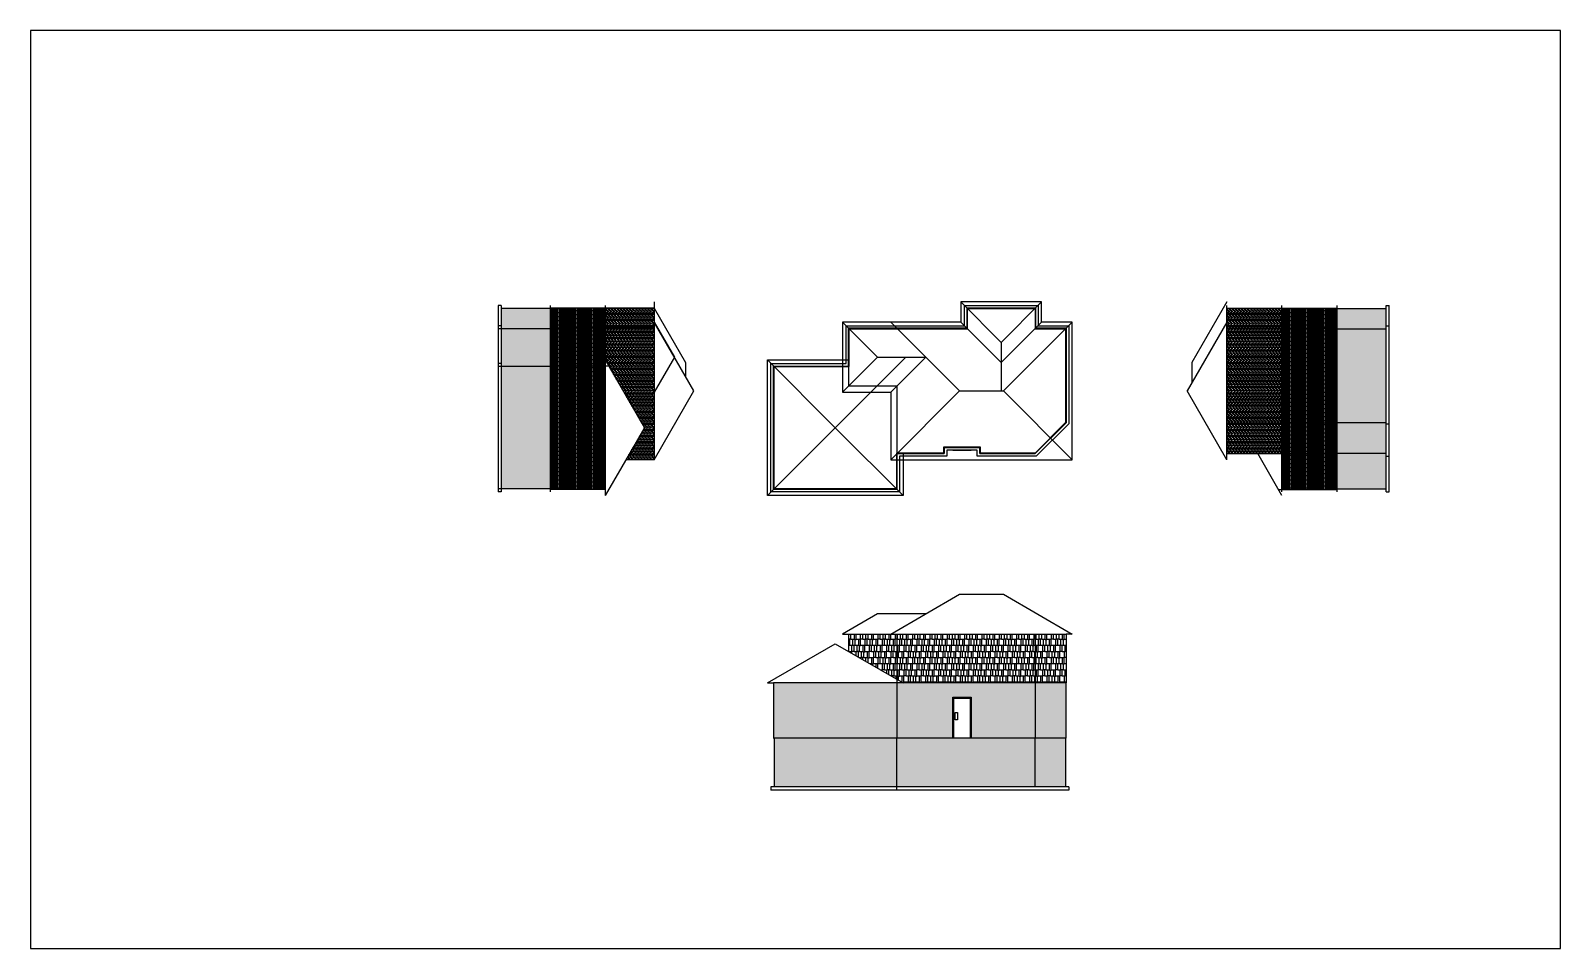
# Model space of a CAD drawing. Header units: inches. Extents: x 3882 to 20043, y -1483 to 317.
# Drawn here: x 17043 to 20043, y -1483 to 317 of the extents above; entities that cross this region are included whole.
import ezdxf

# ---------------------------------------------------------------- set-up
doc = ezdxf.new("R2010")
doc.units = ezdxf.units.IN
doc.header["$MEASUREMENT"] = 0
for name, color, linetype in [('SS - Concrete_(60)', 60, 'Continuous'), ('SS - Fixtures_(51)', 51, 'Continuous'), ('SS - Footings_(3)', 3, 'Continuous'), ('SS - Foundation_Wall_(2)', 2, 'Continuous'), ('SS - Masonry_(241)', 241, 'Continuous'), ('SS - Roof_(200)', 200, 'Continuous'), ('SS - Sheathing_(124)', 124, 'Continuous'), ('SS - Windows_(160)', 160, 'Continuous')]:
    doc.layers.add(name, color=color, linetype=linetype)
pattern_1 = [(90, (0, 0), (6, -4e-16), [10, -2]), (90, (2, -2), (6, -4e-16), [6, -1.5, 3, -1.5]), (90, (4, -5), (6, -4e-16), [10, -2])]
pattern_2 = [(50, (0, 0), (7.1726018, -0.6275213), [0.75, -8.25]), (355, (0, 0), (-1.3875133, 7.5219213), [0.6, -6.6]), (100.451444, (0.598, -0.052), (5.7850885, 6.8944), [0.637402, -7.011421]), (46.1842, (0, 2), (10.6724133, -1.655193), [1.125, -12.375]), (96.635635, (0.889, 1.862), (9.3466195, 9.741186), [0.9561034, -10.5171376]), (351.184164, (0, 2), (9.3466195, 9.741186), [0.9, -9.9]), (21, (1, 1.5), (5.9690705, -4.0261889), [0.75, -8.25]), (326, (1, 1.5), (2.4331533, 7.2515005), [0.6, -6.6]), (71.451445, (1.4974, 1.1645), (8.4022238, 3.2253115), [0.637402, -7.011421]), (37.5, (0, 0), (0.12159855, 3.32893854), [0, -6.52, 0, -6.7, 0, -6.625]), (7.5, (0, 0), (2.6306954, 3.9441171), [0, -3.82, 0, -6.37, 0, -2.525]), (327.5, (-2.23, 0), (5.33822436, -0.2255487), [0, -2.5, 0, -7.8, 0, -10.35]), (317.5, (-3.23, 0), (5.8318617, 1.0010498), [0, -3.25, 0, -5.18, 0, -7.35])]

msp = doc.modelspace()

# ---------------------------------------------------------------- hatches: boundary and pattern name
at = {"layer": 'SS - Concrete_(60)'}
h = msp.add_hatch(dxfattribs=at)
h.set_pattern_fill('AR-CONC', color=256, scale=2)
h.set_pattern_definition([(50, (0, 0), (14.345204, -1.255043), [1.5, -16.5]), (355, (0, 0), (-2.775027, 15.043843), [1.2, -13.2]), (100.451444, (1.195, -0.105), (11.570177, 13.7888), [1.274804, -14.022842]), (46.1842, (0, 4), (21.344827, -3.310386), [2.25, -24.75]), (96.63564, (1.779, 3.724), (18.69324, 19.482372), [1.912207, -21.034275]), (351.18416, (0, 4), (18.69324, 19.482372), [1.8, -19.8]), (21, (2, 3), (11.938141, -8.052378), [1.5, -16.5]), (326, (2, 3), (4.866307, 14.503001), [1.2, -13.2]), (71.451445, (2.995, 2.329), (16.804448, 6.450623), [1.274804, -14.022842]), (37.5, (0, 0), (0.2431971, 6.6578771), [0, -13.04, 0, -13.4, 0, -13.25]), (7.5, (0, 0), (5.2613907, 7.8882342), [0, -7.64, 0, -12.74, 0, -5.05]), (327.5, (-4.46, 0), (10.6764487, -0.4510974), [0, -5, 0, -15.6, 0, -20.7]), (317.5, (-6.46, 0), (11.6637234, 2.0020996), [0, -6.5, 0, -10.36, 0, -14.7])])
h.paths.add_polyline_path([(18061.5837, -341.41495), (17965.5837, -341.41495), (17965.5837, -581.41495), (18061.5837, -581.41495)])
h.paths.add_polyline_path([(18061.5837, -267.36932), (17965.5837, -267.36932), (17965.5837, -341.41495), (18061.5837, -341.41495)])
h.paths.add_polyline_path([(18061.5837, -227.79353), (17965.5837, -227.79353), (17965.5837, -267.36932), (18061.5837, -267.36932)])
at = {"layer": 'SS - Foundation_Wall_(2)'}
h = msp.add_hatch(dxfattribs=at)
h.set_pattern_fill('AR-CONC', color=256)
h.set_pattern_definition(pattern_2)
h.paths.add_polyline_path([(19700.76145, -267.36932), (19604.76145, -267.36932), (19604.76145, -451.22224), (19700.76145, -451.22224)])
h.paths.add_polyline_path([(19700.76145, -451.22224), (19604.76145, -451.22224), (19604.76145, -511.22224), (19700.76145, -511.22224)])
h.paths.add_polyline_path([(19700.76145, -511.22224), (19604.76145, -511.22224), (19604.76145, -581.41495), (19700.76145, -581.41495)])
h.paths.add_polyline_path([(19700.76145, -227.79353), (19604.76145, -227.79353), (19604.76145, -267.36932), (19700.76145, -267.36932)])
h = msp.add_hatch(dxfattribs=at)
h.set_pattern_fill('AR-CONC', color=256)
h.set_pattern_definition(pattern_2)
h.paths.add_polyline_path([(18740.60832, -1069.93839), (18500.60832, -1069.93839), (18500.60832, -1165.93839), (18740.60832, -1165.93839)])
h.paths.add_polyline_path([(19011.82538, -1069.93839), (18740.60832, -1069.93839), (18740.60832, -1165.93839), (19011.82538, -1165.93839)])
h.paths.add_polyline_path([(19072.41117, -1069.93839), (19011.82538, -1069.93839), (19011.82538, -1165.93839), (19072.41117, -1165.93839)])
at = {"layer": 'SS - Masonry_(241)'}
h = msp.add_hatch(dxfattribs=at)
h.set_pattern_fill('AR-BRSTD', color=256, angle=90)
h.paths.add_polyline_path([(18169.5837, -226.79353), (18061.5837, -226.79353), (18061.5837, -266.36932), (18169.5837, -266.36932)])
h.paths.add_polyline_path([(18169.5837, -266.36932), (18061.5837, -266.36932), (18061.5837, -340.41495), (18169.5837, -340.41495)])
h.paths.add_polyline_path([(18169.5837, -340.41495), (18061.5837, -340.41495), (18061.5837, -582.41495), (18169.5837, -582.41495)])
h = msp.add_hatch(dxfattribs=at)
h.set_pattern_fill('AR-BRSTD', color=256, angle=90)
h.paths.add_polyline_path([(19604.76145, -512.22224), (19496.76145, -512.22224), (19496.76145, -582.41495), (19604.76145, -582.41495)])
h.paths.add_polyline_path([(19604.76145, -451.63646), (19496.76145, -451.63646), (19496.76145, -512.22224), (19604.76145, -512.22224)])
h.paths.add_polyline_path([(19604.76145, -266.36932), (19496.76145, -266.36932), (19496.76145, -451.63646), (19604.76145, -451.63646)])
h.paths.add_polyline_path([(19604.76145, -226.79353), (19496.76145, -226.79353), (19496.76145, -266.36932), (19604.76145, -266.36932)])
h = msp.add_hatch(dxfattribs=at)
h.set_pattern_fill('AR-BRSTD', color=256)
h.paths.add_polyline_path([(18741.60832, -961.93839), (18500.60832, -961.93839), (18499.60832, -961.93839), (18499.60832, -1069.93839), (18500.60832, -1069.93839), (18741.60832, -1069.93839)])
h.paths.add_polyline_path([(18851.13464, -989.93839), (18887.13464, -989.93839), (18887.13464, -1069.93839), (19012.82538, -1069.93839), (19012.82538, -961.93839), (18741.60832, -961.93839), (18741.60832, -1069.93839), (18851.13464, -1069.93839)])
h.paths.add_polyline_path([(19073.41117, -961.93839), (19072.41117, -961.93839), (19012.82538, -961.93839), (19012.82538, -1069.93839), (19072.41117, -1069.93839), (19073.41117, -1069.93839)])
at = {"layer": 'SS - Sheathing_(124)'}
h = msp.add_hatch(dxfattribs=at)
h.set_pattern_fill('GOST_WOOD', color=256)
h.set_pattern_definition(pattern_1)
h.paths.add_polyline_path([(18265.5837, -389.29578), (18204.73326, -389.29578), (18246.37128, -461.41495), (18210.10948, -524.22224), (18265.5837, -524.22224)])
h.paths.add_polyline_path([(18265.5837, -340.41495), (18176.5119, -340.41495), (18204.73326, -389.29578), (18265.5837, -389.29578)])
h.paths.add_polyline_path([(18265.5837, -293.92331), (18169.5837, -293.92331), (18169.5837, -322.86932), (18265.5837, -322.86932)])
h.paths.add_polyline_path([(18265.5837, -322.86932), (18169.5837, -322.86932), (18169.5837, -328.41495), (18176.5119, -340.41495), (18265.5837, -340.41495)])
h.paths.add_polyline_path([(18265.5837, -266.36932), (18169.5837, -266.36932), (18169.5837, -293.92331), (18265.5837, -293.92331)])
h.paths.add_polyline_path([(18265.5837, -226.79353), (18169.5837, -226.79353), (18169.5837, -254.36932), (18265.5837, -254.36932)])
h.paths.add_polyline_path([(18265.5837, -254.36932), (18169.5837, -254.36932), (18169.5837, -266.36932), (18265.5837, -266.36932)])
h = msp.add_hatch(dxfattribs=at)
h.set_pattern_fill('GOST_WOOD', color=256)
h.set_pattern_definition(pattern_1)
h.paths.add_polyline_path([(19496.76145, -451.63646), (19388.76145, -451.63646), (19388.76145, -512.22224), (19496.76145, -512.22224)])
h.paths.add_polyline_path([(19496.76145, -266.36932), (19388.76145, -266.36932), (19388.76145, -451.63646), (19496.76145, -451.63646)])
h.paths.add_polyline_path([(19496.76145, -226.79353), (19388.76145, -226.79353), (19388.76145, -266.36932), (19496.76145, -266.36932)])
h = msp.add_hatch(dxfattribs=at)
h.set_pattern_fill('AR-RSHKE', color=256)
h.paths.add_polyline_path([(18741.60832, -865.93839), (18646.84638, -865.93839), (18646.84638, -900.29935), (18741.60832, -955.01018)])
h.paths.add_polyline_path([(19012.82538, -865.93839), (18741.60832, -865.93839), (18741.60832, -955.01018), (18753.60832, -961.93839), (19012.82538, -961.93839)])
h.paths.add_polyline_path([(19073.41117, -865.93839), (19072.41117, -865.93839), (19012.82538, -865.93839), (19012.82538, -961.93839), (19072.41117, -961.93839), (19073.41117, -961.93839)])

# ---------------------------------------------------------------- linework, layer by layer
for p, q in [((18265.5837, -226.79353), (18327.19018, -333.49909)), ((19388.76145, -214.79353), (19320.22676, -333.49909)), ((18343.48353, -389.29578), (18265.5837, -254.36932)), ((18265.5837, -254.36932), (18305.13219, -322.86932)), ((19388.76145, -254.36932), (19310.86162, -389.29578)), ((18169.5837, -328.41495), (18246.37128, -461.41495)), ((18305.13219, -322.86932), (18265.5837, -391.36932)), ((18487.60832, -594.41495), (18759.15395, -322.86932)), ((18487.60832, -328.41495), (18620.60832, -461.41495)), ((18327.19018, -333.49909), (18327.19018, -361.07488)), ((19320.22676, -333.49909), (19320.22676, -373.07488)), ((18265.5837, -524.22224), (18343.48353, -389.29578)), ((19388.76145, -524.22224), (19310.86162, -389.29578)), ((18246.37128, -461.41495), (18169.5837, -594.41495)), ((18487.60832, -594.41495), (18620.60832, -461.41495)), ((18620.60832, -461.41495), (18753.60832, -594.41495)), ((18851.13464, -505.22224), (18887.13464, -505.22224)), ((19496.76145, -594.41495), (19449.30747, -512.22224)), ((18729.60832, -865.93839), (18864.53478, -788.03856)), ((18864.53478, -788.03856), (18950.48471, -788.03856)), ((18950.48471, -788.03856), (19085.41117, -865.93839)), ((18703.34638, -826.38989), (18634.84638, -865.93839)), ((18798.10832, -826.38989), (18703.34638, -826.38989)), ((19085.41117, -865.93839), (19073.41117, -865.93839)), ((18487.60832, -961.93839), (18620.60832, -885.1508)), ((18620.60832, -885.1508), (18753.60832, -961.93839)), ((18487.60832, -961.93839), (18499.60832, -961.93839))]:
    msp.add_line(p, q)
msp.add_lwpolyline([(17042.71999, -1482.52153), (19442.71999, -1482.52153), (20042.71999, -1482.52153), (20042.71999, 317.47847), (17042.71999, 317.47847)], close=True)
at = {"layer": 'SS - Fixtures_(51)'}
for p, q in [((18867.15162, -214.79353), (18946.28139, -293.92331)), ((18946.28139, -293.92331), (19025.41117, -214.79353)), ((18634.84638, -254.36932), (18703.34638, -322.86932)), ((19085.41117, -254.36932), (18950.48471, -389.29578)), ((18946.28139, -293.92331), (18946.28139, -389.29578)), ((18703.34638, -322.86932), (18634.84638, -391.36932)), ((18703.34638, -322.86932), (18798.10832, -322.86932)), ((18798.10832, -322.86932), (18864.53478, -389.29578)), ((18864.53478, -389.29578), (18729.60832, -524.22224)), ((18864.53478, -389.29578), (18950.48471, -389.29578)), ((18950.48471, -389.29578), (19085.41117, -524.22224))]:
    msp.add_line(p, q, dxfattribs=at)
at = {"layer": 'SS - Footings_(3)'}
for p, q in [((17959.5837, -221.79353), (17959.5837, -587.41495)), ((17965.5837, -221.79353), (17959.5837, -221.79353)), ((17965.5837, -221.79353), (17965.5837, -587.41495)), ((19700.76145, -221.79353), (19706.76145, -221.79353)), ((19700.76145, -587.41495), (19700.76145, -221.79353)), ((19706.76145, -587.41495), (19706.76145, -221.79353)), ((17965.5837, -261.36932), (17959.5837, -261.36932)), ((19700.76145, -261.36932), (19706.76145, -261.36932)), ((17965.5837, -335.41495), (17959.5837, -335.41495)), ((19700.76145, -453.70753), (19706.76145, -453.70753)), ((19700.76145, -517.22224), (19706.76145, -517.22224)), ((17965.5837, -587.41495), (17959.5837, -587.41495)), ((19700.76145, -587.41495), (19706.76145, -587.41495)), ((19078.41117, -1165.93839), (18494.60832, -1165.93839)), ((18494.60832, -1165.93839), (18494.60832, -1171.93839)), ((19078.41117, -1165.93839), (19078.41117, -1171.93839)), ((19078.41117, -1171.93839), (18494.60832, -1171.93839))]:
    msp.add_line(p, q, dxfattribs=at)
msp.add_lwpolyline([(18641.84638, -335.41495), (18641.84638, -261.36932), (18874.15162, -261.36932), (18874.15162, -221.79353), (19018.41117, -221.79353), (19018.41117, -261.36932), (19078.41117, -261.36932), (19078.41117, -453.70753), (19014.89645, -517.22224), (18899.18702, -517.22224), (18899.18702, -505.22224), (18839.18702, -505.22224), (18839.18702, -517.22224), (18746.60832, -517.22224), (18746.60832, -587.41495), (18494.60832, -587.41495), (18494.60832, -335.41495)], close=True, dxfattribs=at)
at = {"layer": 'SS - Foundation_Wall_(2)'}
for p, q in [((18061.5837, -227.79353), (17965.5837, -227.79353)), ((18061.5837, -221.79353), (18061.5837, -587.41495)), ((19604.76145, -587.41495), (19604.76145, -221.79353)), ((19604.76145, -227.79353), (19700.76145, -227.79353)), ((18061.5837, -267.36932), (17959.5837, -267.36932)), ((19604.76145, -267.36932), (19700.76145, -267.36932)), ((18061.5837, -341.41495), (17959.5837, -341.41495)), ((19604.76145, -451.22224), (19700.76145, -451.22224)), ((19604.76145, -511.22224), (19700.76145, -511.22224)), ((18061.5837, -581.41495), (17959.5837, -581.41495)), ((19604.76145, -581.41495), (19700.76145, -581.41495)), ((19072.41117, -1069.93839), (18500.60832, -1069.93839)), ((18500.60832, -1069.93839), (18500.60832, -1165.93839)), ((18740.60832, -1069.93839), (18740.60832, -1171.93839)), ((19011.82538, -1069.93839), (19011.82538, -1165.93839)), ((19072.41117, -1069.93839), (19072.41117, -1165.93839))]:
    msp.add_line(p, q, dxfattribs=at)
msp.add_lwpolyline([(18647.84638, -341.41495), (18647.84638, -267.36932), (18880.15162, -267.36932), (18880.15162, -227.79353), (19012.41117, -227.79353), (19012.41117, -267.36932), (19072.41117, -267.36932), (19072.41117, -451.22224), (19012.41117, -511.22224), (18905.18702, -511.22224), (18905.18702, -499.22224), (18833.18702, -499.22224), (18833.18702, -511.22224), (18740.60832, -511.22224), (18740.60832, -581.41495), (18500.60832, -581.41495), (18500.60832, -341.41495)], close=True, dxfattribs=at)
at = {"layer": 'SS - Masonry_(241)'}
for p, q in [((18169.5837, -226.79353), (18061.5837, -226.79353)), ((18169.5837, -221.79353), (18169.5837, -594.41495)), ((19496.76145, -587.41495), (19496.76145, -221.79353)), ((19496.76145, -226.79353), (19604.76145, -226.79353)), ((18169.5837, -266.36932), (18061.5837, -266.36932)), ((19496.76145, -266.36932), (19604.76145, -266.36932)), ((18169.5837, -340.41495), (18061.5837, -340.41495)), ((19496.76145, -451.63646), (19604.76145, -451.63646)), ((19496.76145, -512.22224), (19604.76145, -512.22224)), ((18169.5837, -582.41495), (18061.5837, -582.41495)), ((19496.76145, -582.41495), (19604.76145, -582.41495)), ((18741.60832, -961.93839), (18741.60832, -1069.93839)), ((19012.82538, -961.93839), (19012.82538, -1069.93839))]:
    msp.add_line(p, q, dxfattribs=at)
for points in [[(18854.18702, -500.22224), (18834.18702, -500.22224), (18834.18702, -512.22224), (18741.60832, -512.22224), (18741.60832, -582.41495), (18499.60832, -582.41495), (18499.60832, -340.41495), (18646.84638, -340.41495), (18646.84638, -266.36932), (18879.15162, -266.36932), (18879.15162, -226.79353), (19013.41117, -226.79353), (19013.41117, -266.36932), (19073.41117, -266.36932), (19073.41117, -451.63646), (19012.82538, -512.22224), (18904.18702, -512.22224), (18904.18702, -500.22224), (18890.18702, -500.22224)], [(18753.60832, -512.22224), (18753.60832, -594.41495), (18487.60832, -594.41495), (18487.60832, -328.41495), (18646.84638, -328.41495)], [(19072.41117, -1069.93839), (19073.41117, -1069.93839), (19073.41117, -961.93839), (19072.41117, -961.93839), (18500.60832, -961.93839), (18499.60832, -961.93839), (18499.60832, -1069.93839), (18500.60832, -1069.93839)]]:
    msp.add_lwpolyline(points, dxfattribs=at)
at = {"layer": 'SS - Roof_(200)'}
for p, q in [((18729.60832, -254.36932), (18798.10832, -322.86932)), ((18867.15162, -254.36932), (18946.28139, -333.49909)), ((18946.28139, -333.49909), (19025.41117, -254.36932)), ((18798.10832, -322.86932), (18729.60832, -391.36932))]:
    msp.add_line(p, q, dxfattribs=at)
at = {"layer": 'SS - Sheathing_(124)'}
for p, q in [((18265.5837, -226.79353), (18169.5837, -226.79353)), ((18265.5837, -214.79353), (18265.5837, -524.22224)), ((19025.41117, -214.79353), (18867.15162, -214.79353)), ((18867.15162, -214.79353), (18867.15162, -254.36932)), ((19025.41117, -254.36932), (19025.41117, -214.79353)), ((19388.76145, -524.22224), (19388.76145, -221.79353)), ((19388.76145, -226.79353), (19496.76145, -226.79353)), ((18265.5837, -266.36932), (18169.5837, -266.36932)), ((18867.15162, -254.36932), (18634.84638, -254.36932)), ((18634.84638, -254.36932), (18634.84638, -391.36932)), ((19085.41117, -254.36932), (19025.41117, -254.36932)), ((19085.41117, -524.22224), (19085.41117, -254.36932)), ((19388.76145, -266.36932), (19496.76145, -266.36932)), ((18265.5837, -340.41495), (18169.5837, -340.41495)), ((18634.84638, -391.36932), (18729.60832, -391.36932)), ((18729.60832, -391.36932), (18729.60832, -524.22224)), ((19388.76145, -451.63646), (19496.76145, -451.63646)), ((18265.5837, -524.22224), (18210.10948, -524.22224)), ((18729.60832, -524.22224), (18846.18702, -524.22224)), ((18846.18702, -524.22224), (18892.18702, -524.22224)), ((18892.18702, -524.22224), (19085.41117, -524.22224)), ((19388.76145, -512.22224), (19496.76145, -512.22224)), ((19489.83325, -582.41495), (19496.76145, -582.41495)), ((18646.84638, -865.93839), (18646.84638, -900.29935)), ((18741.60832, -865.93839), (18741.60832, -961.93839)), ((19012.82538, -865.93839), (19012.82538, -961.93839))]:
    msp.add_line(p, q, dxfattribs=at)
for points in [[(18646.84638, -266.36932), (18646.84638, -379.36932), (18741.60832, -379.36932), (18741.60832, -512.22224), (18834.18702, -512.22224), (18834.18702, -500.22224), (18904.18702, -500.22224), (18904.18702, -512.22224), (19012.82538, -512.22224), (19073.41117, -451.63646), (19073.41117, -266.36932), (19013.41117, -266.36932), (19013.41117, -226.79353), (18879.15162, -226.79353), (18879.15162, -266.36932), (18646.84638, -266.36932), (18646.84638, -340.41495)], [(18634.84638, -865.93839), (19072.41117, -865.93839), (19073.41117, -865.93839), (19073.41117, -961.93839)]]:
    msp.add_lwpolyline(points, dxfattribs=at)
at = {"layer": 'SS - Windows_(160)'}
for points in [[(18851.13464, -1069.93839), (18851.13464, -989.93839), (18887.13464, -989.93839), (18887.13464, -1069.93839)], [(18856.02672, -1019.74586), (18860.67719, -1019.74586), (18860.67719, -1034.08432), (18856.02672, -1034.08432)]]:
    msp.add_lwpolyline(points, close=True, dxfattribs=at)
msp.add_lwpolyline([(18853.13464, -1069.93839), (18853.13464, -991.93839), (18885.13464, -991.93839), (18885.13464, -1069.93839)], dxfattribs=at)

doc.saveas('drawing.dxf')
